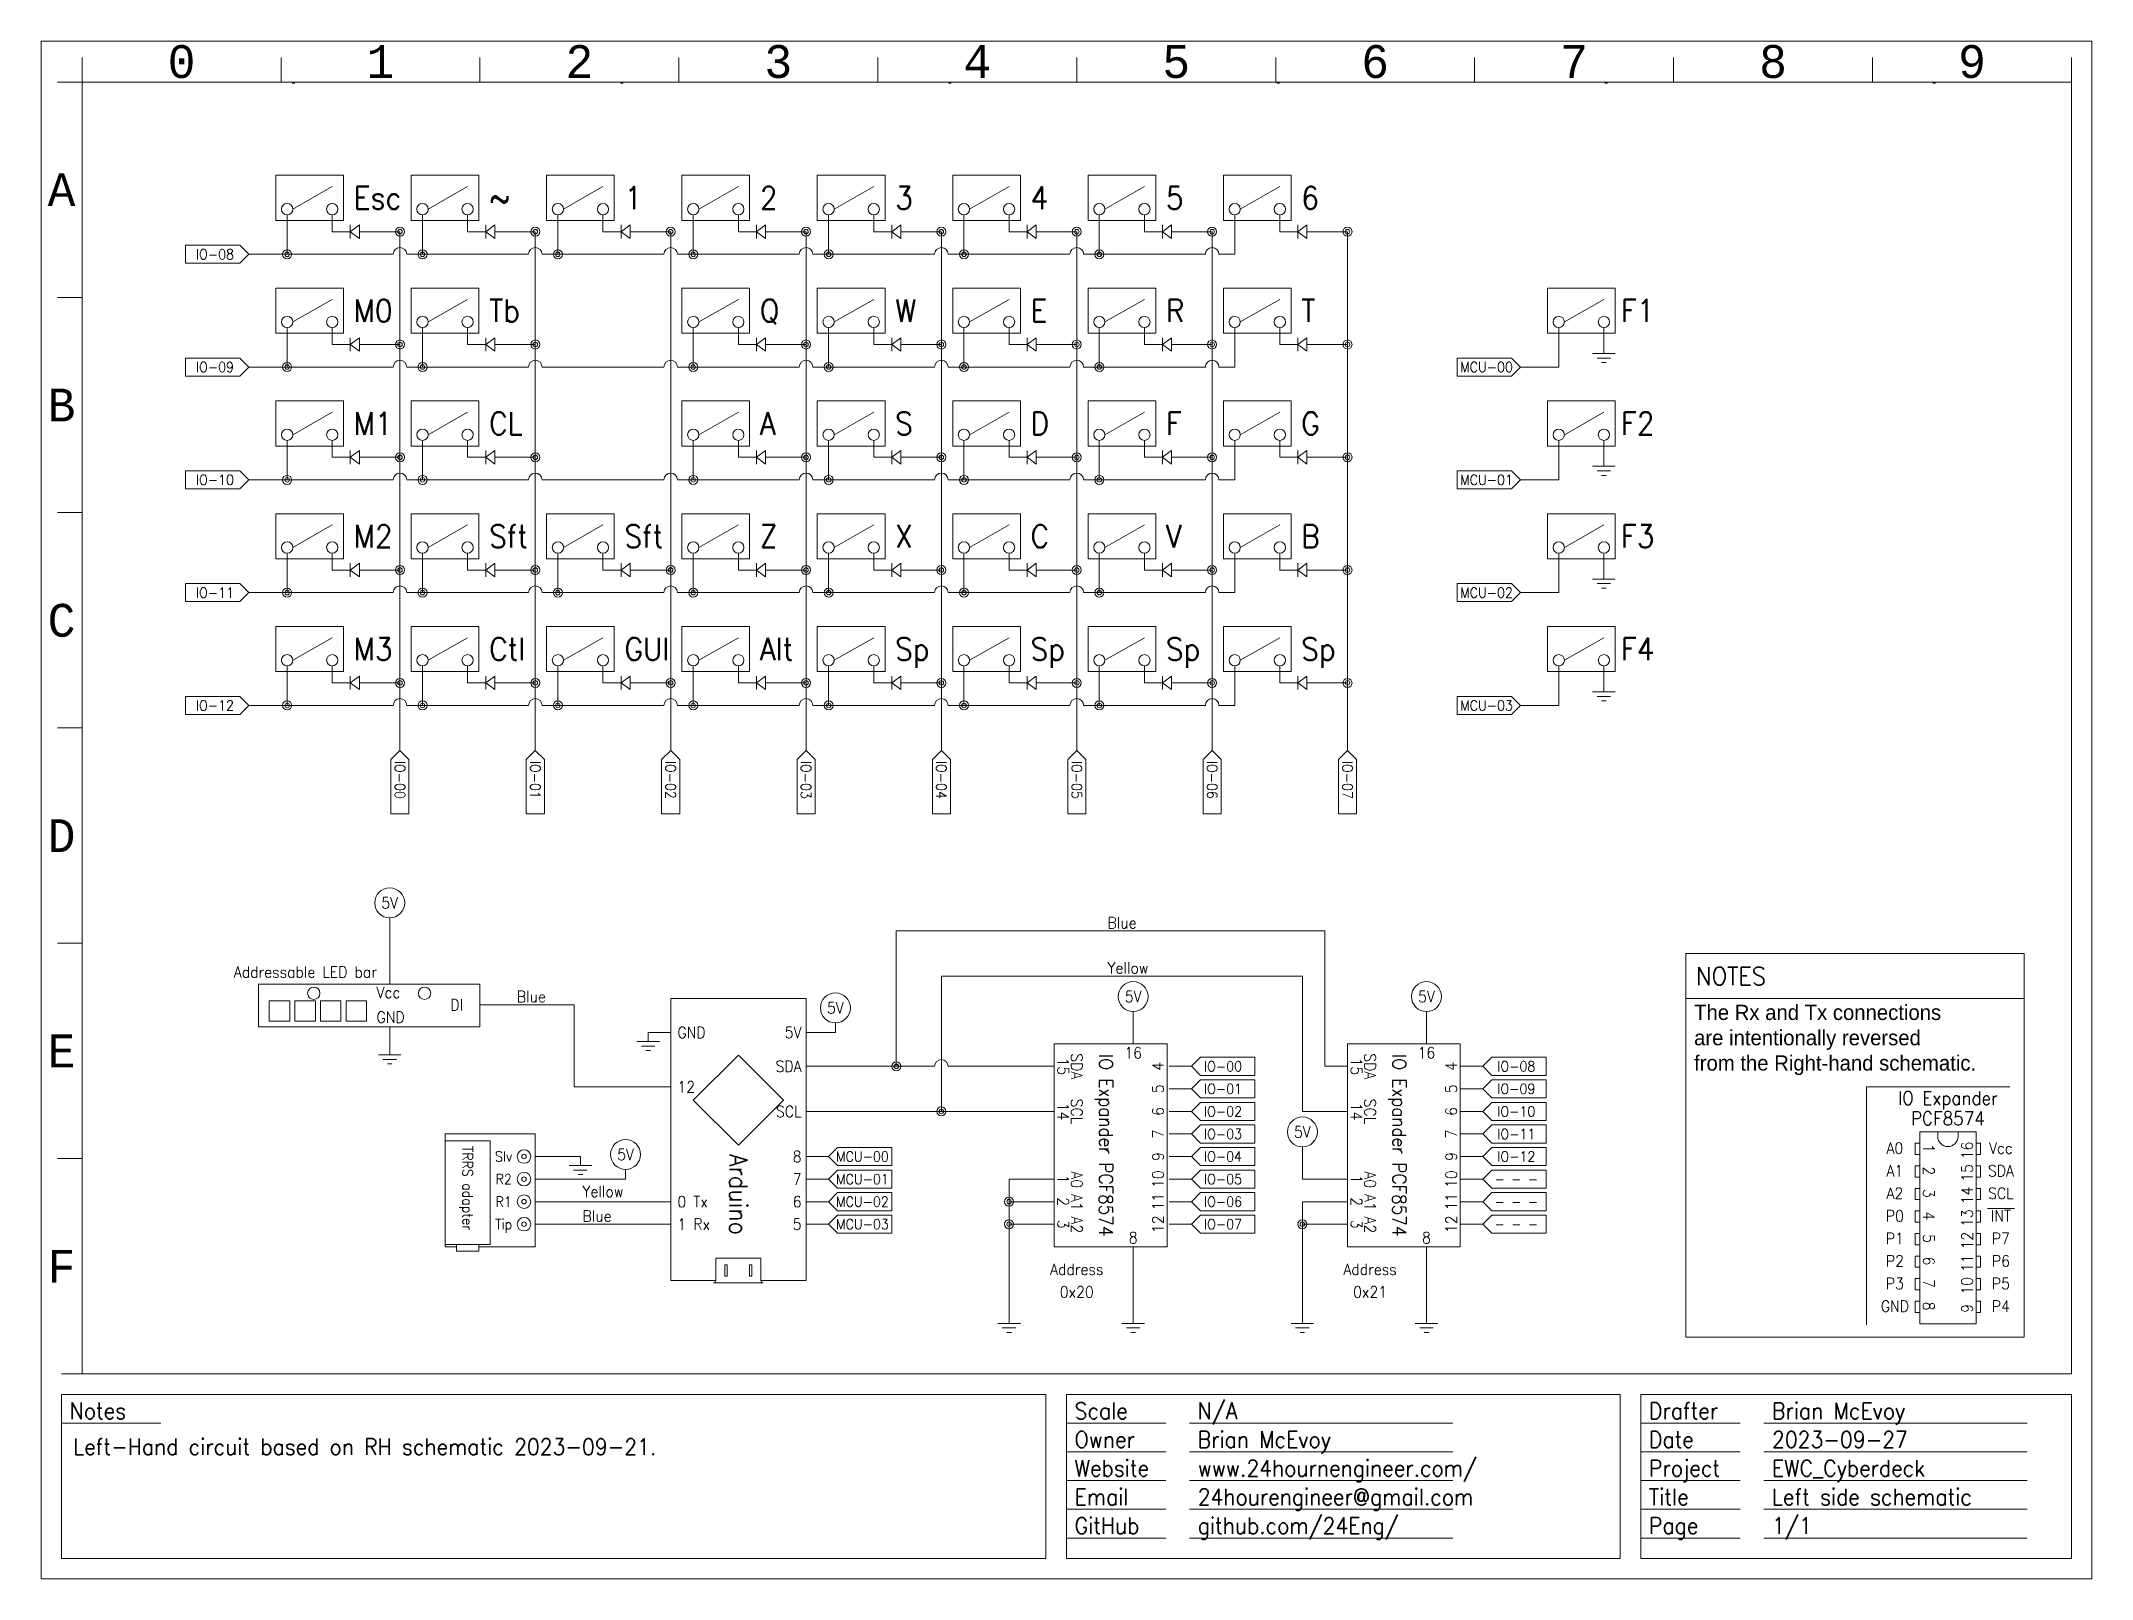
# Paper-space layout 'LetterBorder' of a CAD drawing. Header units: millimetres. Extents: x 0 to 279, y 0 to 209.
# The model-space entities are those that its viewports show. They can reach past a viewport. Long polylines and large blocks are cut down to what shows.
import ezdxf
from ezdxf.enums import TextEntityAlignment as Align

# ---------------------------------------------------------------- set-up
doc = ezdxf.new("R2010")
doc.units = ezdxf.units.MM
doc.layers.get('0').update_dxf_attribs({"lineweight": 0})
for name, color, linetype, lineweight, true_color in [('construction', 1, 'Continuous', 0, 0xff0000), ('cut', 18, 'Continuous', 0, 0x000000), ('engrave', 3, 'Continuous', 0, 0x00ff00), ('text', 4, 'Continuous', 0, 0x00ffff), ('Text2', 80, 'Continuous', 0, 0x36ea00), ('Wires', 6, 'Continuous', 0, 0xff00ff)]:
    doc.layers.add(name, color=color, linetype=linetype, lineweight=lineweight, true_color=true_color)
doc.styles.add('textstyle100', font='Standard')
doc.styles.add('textstyle101', font='Standard')
doc.styles.add('textstyle102', font='Standard')
doc.styles.add('textstyle103', font='Standard')
doc.styles.add('textstyle104', font='Standard')
doc.styles.add('textstyle105', font='Standard')
doc.styles.add('textstyle106', font='Standard')
doc.styles.add('textstyle107', font='Standard')
doc.styles.add('textstyle108', font='Standard')
doc.styles.add('textstyle109', font='Standard')
doc.styles.add('textstyle11', font='standard')
doc.styles.add('textstyle110', font='Standard')
doc.styles.add('textstyle111', font='Standard')
doc.styles.add('textstyle112', font='Standard')
doc.styles.add('textstyle113', font='Standard')
doc.styles.add('textstyle114', font='Standard')
doc.styles.add('textstyle115', font='Standard')
doc.styles.add('textstyle116', font='Standard')
doc.styles.add('textstyle117', font='Standard')
doc.styles.add('textstyle118', font='Standard')
doc.styles.add('textstyle119', font='Standard')
doc.styles.add('textstyle12', font='standard')
doc.styles.add('textstyle120', font='Standard')
doc.styles.add('textstyle121', font='Standard')
doc.styles.add('textstyle122', font='Standard')
doc.styles.add('textstyle123', font='Standard')
doc.styles.add('textstyle124', font='Standard')
doc.styles.add('textstyle125', font='Standard')
doc.styles.add('textstyle126', font='Standard')
doc.styles.add('textstyle127', font='Standard')
doc.styles.add('textstyle128', font='Standard')
doc.styles.add('textstyle129', font='Standard')
doc.styles.add('textstyle13', font='Standard')
doc.styles.add('textstyle130', font='Standard')
doc.styles.add('textstyle131', font='Standard')
doc.styles.add('textstyle132', font='Standard')
doc.styles.add('textstyle133', font='Standard')
doc.styles.add('textstyle134', font='Standard')
doc.styles.add('textstyle135', font='Standard')
doc.styles.add('textstyle136', font='Standard')
doc.styles.add('textstyle137', font='Standard')
doc.styles.add('textstyle138', font='Standard')
doc.styles.add('textstyle139', font='Standard')
doc.styles.add('textstyle14', font='Standard')
doc.styles.add('textstyle140', font='Standard')
doc.styles.add('textstyle141', font='Standard')
doc.styles.add('textstyle142', font='Standard')
doc.styles.add('textstyle143', font='Standard')
doc.styles.add('textstyle144', font='Standard')
doc.styles.add('textstyle145', font='Standard')
doc.styles.add('textstyle146', font='Standard')
doc.styles.add('textstyle147', font='Standard')
doc.styles.add('textstyle148', font='Standard')
doc.styles.add('textstyle149', font='Standard')
doc.styles.add('textstyle15', font='Standard')
doc.styles.add('textstyle150', font='Standard')
doc.styles.add('textstyle151', font='Standard')
doc.styles.add('textstyle152', font='Standard')
doc.styles.add('textstyle153', font='Standard')
doc.styles.add('textstyle154', font='Standard')
doc.styles.add('textstyle155', font='Standard')
doc.styles.add('textstyle156', font='Standard')
doc.styles.add('textstyle157', font='Standard')
doc.styles.add('textstyle158', font='Standard')
doc.styles.add('textstyle159', font='Standard')
doc.styles.add('textstyle16', font='Standard')
doc.styles.add('textstyle160', font='Standard')
doc.styles.add('textstyle161', font='Standard')
doc.styles.add('textstyle162', font='Standard')
doc.styles.add('textstyle163', font='Standard')
doc.styles.add('textstyle164', font='Standard')
doc.styles.add('textstyle165', font='Standard')
doc.styles.add('textstyle166', font='Standard')
doc.styles.add('textstyle167', font='Standard')
doc.styles.add('textstyle168', font='Standard')
doc.styles.add('textstyle169', font='Standard')
doc.styles.add('textstyle17', font='Standard')
doc.styles.add('textstyle170', font='Standard')
doc.styles.add('textstyle171', font='Standard')
doc.styles.add('textstyle172', font='Standard')
doc.styles.add('textstyle173', font='Standard')
doc.styles.add('textstyle174', font='Standard')
doc.styles.add('textstyle175', font='Standard')
doc.styles.add('textstyle176', font='Standard')
doc.styles.add('textstyle177', font='Standard')
doc.styles.add('textstyle178', font='Standard')
doc.styles.add('textstyle179', font='Standard')
doc.styles.add('textstyle18', font='Standard')
doc.styles.add('textstyle180', font='Standard')
doc.styles.add('textstyle181', font='Standard')
doc.styles.add('textstyle182', font='Standard')
doc.styles.add('textstyle183', font='Standard')
doc.styles.add('textstyle184', font='Standard')
doc.styles.add('textstyle185', font='Standard')
doc.styles.add('textstyle186', font='Standard')
doc.styles.add('textstyle187', font='Standard')
doc.styles.add('textstyle188', font='Standard')
doc.styles.add('textstyle189', font='Standard')
doc.styles.add('textstyle19', font='Standard')
doc.styles.add('textstyle190', font='Standard')
doc.styles.add('textstyle191', font='Standard')
doc.styles.add('textstyle192', font='Standard')
doc.styles.add('textstyle193', font='Standard')
doc.styles.add('textstyle194', font='Standard')
doc.styles.add('textstyle195', font='Standard')
doc.styles.add('textstyle196', font='Standard')
doc.styles.add('textstyle197', font='Standard')
doc.styles.add('textstyle198', font='Standard')
doc.styles.add('textstyle199', font='Standard')
doc.styles.add('textstyle20', font='Standard')
doc.styles.add('textstyle200', font='Standard')
doc.styles.add('textstyle201', font='Standard')
doc.styles.add('textstyle202', font='Standard')
doc.styles.add('textstyle203', font='Standard')
doc.styles.add('textstyle204', font='Standard')
doc.styles.add('textstyle205', font='Standard')
doc.styles.add('textstyle206', font='Standard')
doc.styles.add('textstyle207', font='Standard')
doc.styles.add('textstyle208', font='Standard')
doc.styles.add('textstyle209', font='Standard')
doc.styles.add('textstyle21', font='Standard')
doc.styles.add('textstyle210', font='Standard')
doc.styles.add('textstyle211', font='Standard')
doc.styles.add('textstyle212', font='NormalLatin2')
doc.styles.add('textstyle213', font='Standard')
doc.styles.add('textstyle214', font='Standard')
doc.styles.add('textstyle215', font='Standard')
doc.styles.add('textstyle216', font='Standard')
doc.styles.add('textstyle217', font='Standard')
doc.styles.add('textstyle218', font='Standard')
doc.styles.add('textstyle219', font='Standard')
doc.styles.add('textstyle22', font='Standard')
doc.styles.add('textstyle220', font='Standard')
doc.styles.add('textstyle221', font='Standard')
doc.styles.add('textstyle222', font='Standard')
doc.styles.add('textstyle223', font='Standard')
doc.styles.add('textstyle224', font='Standard')
doc.styles.add('textstyle225', font='Standard')
doc.styles.add('textstyle226', font='Standard')
doc.styles.add('textstyle227', font='Standard')
doc.styles.add('textstyle228', font='Standard')
doc.styles.add('textstyle229', font='Standard')
doc.styles.add('textstyle23', font='Standard')
doc.styles.add('textstyle230', font='Standard')
doc.styles.add('textstyle231', font='Standard')
doc.styles.add('textstyle232', font='Standard')
doc.styles.add('textstyle233', font='Standard')
doc.styles.add('textstyle234', font='Standard')
doc.styles.add('textstyle235', font='')
doc.styles.add('textstyle236', font='')
doc.styles.add('textstyle237', font='')
doc.styles.add('textstyle238', font='')
doc.styles.add('textstyle239', font='')
doc.styles.add('textstyle24', font='Standard')
doc.styles.add('textstyle240', font='')
doc.styles.add('textstyle241', font='')
doc.styles.add('textstyle242', font='')
doc.styles.add('textstyle243', font='')
doc.styles.add('textstyle244', font='')
doc.styles.add('textstyle245', font='')
doc.styles.add('textstyle246', font='')
doc.styles.add('textstyle247', font='')
doc.styles.add('textstyle248', font='')
doc.styles.add('textstyle249', font='')
doc.styles.add('textstyle25', font='Standard')
doc.styles.add('textstyle250', font='')
doc.styles.add('textstyle26', font='Standard')
doc.styles.add('textstyle27', font='Standard')
doc.styles.add('textstyle28', font='Standard')
doc.styles.add('textstyle29', font='Standard')
doc.styles.add('textstyle30', font='Standard')
doc.styles.add('textstyle31', font='Standard')
doc.styles.add('textstyle32', font='Standard')
doc.styles.add('textstyle33', font='Standard')
doc.styles.add('textstyle34', font='Standard')
doc.styles.add('textstyle35', font='Standard')
doc.styles.add('textstyle36', font='Standard')
doc.styles.add('textstyle37', font='Standard')
doc.styles.add('textstyle38', font='Standard')
doc.styles.add('textstyle39', font='Standard')
doc.styles.add('textstyle40', font='Standard')
doc.styles.add('textstyle41', font='Standard')
doc.styles.add('textstyle42', font='Standard')
doc.styles.add('textstyle43', font='Standard')
doc.styles.add('textstyle44', font='Standard')
doc.styles.add('textstyle45', font='Standard')
doc.styles.add('textstyle46', font='Standard')
doc.styles.add('textstyle47', font='Standard')
doc.styles.add('textstyle48', font='Standard')
doc.styles.add('textstyle49', font='Standard')
doc.styles.add('textstyle50', font='Standard')
doc.styles.add('textstyle51', font='Standard')
doc.styles.add('textstyle52', font='Standard')
doc.styles.add('textstyle53', font='Standard')
doc.styles.add('textstyle54', font='Standard')
doc.styles.add('textstyle55', font='Standard')
doc.styles.add('textstyle56', font='Standard')
doc.styles.add('textstyle57', font='Standard')
doc.styles.add('textstyle58', font='Standard')
doc.styles.add('textstyle59', font='Standard')
doc.styles.add('textstyle60', font='Standard')
doc.styles.add('textstyle61', font='Standard')
doc.styles.add('textstyle62', font='Standard')
doc.styles.add('textstyle63', font='Standard')
doc.styles.add('textstyle64', font='Standard')
doc.styles.add('textstyle65', font='Standard')
doc.styles.add('textstyle66', font='Standard')
doc.styles.add('textstyle67', font='Standard')
doc.styles.add('textstyle68', font='Standard')
doc.styles.add('textstyle69', font='Standard')
doc.styles.add('textstyle70', font='Standard')
doc.styles.add('textstyle71', font='Standard')
doc.styles.add('textstyle72', font='Standard')
doc.styles.add('textstyle73', font='Standard')
doc.styles.add('textstyle74', font='Standard')
doc.styles.add('textstyle75', font='Standard')
doc.styles.add('textstyle76', font='Standard')
doc.styles.add('textstyle77', font='Standard')
doc.styles.add('textstyle78', font='Standard')
doc.styles.add('textstyle79', font='Standard')
doc.styles.add('textstyle80', font='Standard')
doc.styles.add('textstyle81', font='Standard')
doc.styles.add('textstyle82', font='Standard')
doc.styles.add('textstyle83', font='Standard')
doc.styles.add('textstyle84', font='Standard')
doc.styles.add('textstyle85', font='Standard')
doc.styles.add('textstyle86', font='Standard')
doc.styles.add('textstyle87', font='Standard')
doc.styles.add('textstyle88', font='Standard')
doc.styles.add('textstyle89', font='Standard')
doc.styles.add('textstyle90', font='Standard')
doc.styles.add('textstyle91', font='Standard')
doc.styles.add('textstyle92', font='Standard')
doc.styles.add('textstyle93', font='Standard')
doc.styles.add('textstyle94', font='Standard')
doc.styles.add('textstyle95', font='Standard')
doc.styles.add('textstyle96', font='Standard')
doc.styles.add('textstyle97', font='Standard')
doc.styles.add('textstyle98', font='Standard')
doc.styles.add('textstyle99', font='Standard')
doc.styles.get('textstyle235').set_extended_font_data('Consolas')
doc.styles.get('textstyle236').set_extended_font_data('Consolas')
doc.styles.get('textstyle237').set_extended_font_data('Consolas')
doc.styles.get('textstyle238').set_extended_font_data('Consolas')
doc.styles.get('textstyle239').set_extended_font_data('Consolas')
doc.styles.get('textstyle240').set_extended_font_data('Consolas')
doc.styles.get('textstyle241').set_extended_font_data('Consolas')
doc.styles.get('textstyle242').set_extended_font_data('Consolas')
doc.styles.get('textstyle243').set_extended_font_data('Consolas')
doc.styles.get('textstyle244').set_extended_font_data('Consolas')
doc.styles.get('textstyle245').set_extended_font_data('Consolas')
doc.styles.get('textstyle246').set_extended_font_data('Consolas')
doc.styles.get('textstyle247').set_extended_font_data('Consolas')
doc.styles.get('textstyle248').set_extended_font_data('Consolas')
doc.styles.get('textstyle249').set_extended_font_data('Consolas')
doc.styles.get('textstyle250').set_extended_font_data('Consolas')

psp = doc.layouts.new('LetterBorder')

# ---------------------------------------------------------------- texts
at = {"layer": 'text'}
for s, style, p in [('0', 'textstyle250', (19.13, 206.61)), ('1', 'textstyle241', (46.21, 206.61)), ('2', 'textstyle242', (73.29, 206.61)), ('3', 'textstyle243', (100.37, 206.61)), ('4', 'textstyle244', (127.46, 206.61)), ('5', 'textstyle245', (154.54, 206.61)), ('6', 'textstyle246', (181.62, 206.61)), ('7', 'textstyle247', (208.71, 206.61)), ('8', 'textstyle248', (235.79, 206.61)), ('9', 'textstyle249', (262.87, 206.61)), ('A', 'textstyle240', (2.79, 189.16)), ('B', 'textstyle239', (2.79, 159.84)), ('C', 'textstyle238', (2.79, 130.53)), ('D', 'textstyle237', (2.79, 101.21)), ('E', 'textstyle236', (2.79, 71.9)), ('F', 'textstyle235', (2.79, 42.58))]:
    psp.add_text(s, height=4.47, dxfattribs=dict(at, style=style)).set_placement(p, align=Align.MIDDLE_CENTER)
for s, height, style, p in [('Notes', 2.234, 'textstyle223', (3.91, 22.89)), ('Scale', 2.234, 'textstyle224', (140.72, 22.89)), ('N/A', 2.234, 'textstyle230', (157.47, 22.89)), ('Drafter', 2.234, 'textstyle213', (218.9, 22.89)), ('Brian McEvoy', 2.2336, 'textstyle218', (235.65, 22.89)), ('Owner', 2.234, 'textstyle226', (140.72, 18.99)), ('Brian McEvoy', 2.2336, 'textstyle231', (157.47, 18.99)), ('Date', 2.234, 'textstyle214', (218.9, 18.99)), ('2023-09-27', 2.234, 'textstyle219', (235.65, 18.99)), ('Left-Hand circuit based on RH schematic 2023-09-21.', 2.2336, 'textstyle225', (4.4, 18)), ('Website', 2.234, 'textstyle227', (140.72, 15.08)), ('www.24hournengineer.com/', 2.2336, 'textstyle232', (157.47, 15.08)), ('Project', 2.234, 'textstyle215', (218.9, 15.08)), ('EWC_Cyberdeck', 2.2336, 'textstyle220', (235.65, 15.08)), ('Email', 2.234, 'textstyle228', (140.72, 11.17)), ('24hourengineer@gmail.com', 2.2336, 'textstyle233', (157.47, 11.17)), ('Title', 2.234, 'textstyle216', (218.9, 11.17)), ('Left side schematic', 2.2336, 'textstyle221', (235.65, 11.17)), ('GitHub', 2.234, 'textstyle229', (140.72, 7.26)), ('github.com/24Eng/', 2.2336, 'textstyle234', (157.47, 7.26)), ('1/1', 2.234, 'textstyle222', (235.65, 7.26)), ('Page', 2.234, 'textstyle217', (218.9, 7.26))]:
    psp.add_text(s, height=height, dxfattribs=dict(at, style=style)).set_placement(p, align=Align.MIDDLE_LEFT)

msp = doc.modelspace()

# ---------------------------------------------------------------- texts
at = {"layer": 'construction', "lineweight": 0}
for style, p in [('textstyle195', (42.5, 321.33)), ('textstyle196', (122.5, 321.33)), ('textstyle197', (202.5, 321.33)), ('textstyle198', (282.5, 321.33)), ('textstyle199', (362.5, 321.33)), ('textstyle200', (442.5, 321.33))]:
    msp.add_text('Model Space', height=8, dxfattribs=dict(at, style=style)).set_placement(p, align=Align.MIDDLE_CENTER)
for style, p in [('textstyle201', (42.5, -6.33)), ('textstyle205', (122.5, -6.33)), ('textstyle206', (202.5, -6.33)), ('textstyle203', (282.5, -6.33)), ('textstyle204', (362.5, -6.33)), ('textstyle202', (442.5, -6.33))]:
    msp.add_text('Model Space', height=8, rotation=360, dxfattribs=dict(at, style=style)).set_placement(p, align=Align.MIDDLE_CENTER)
at = {"layer": 'text', "lineweight": 0}
for s, height, style, p in [('Esc', 5.5, 'textstyle177', (66.25, 286.75)), ('~', 5.5, 'textstyle178', (99.25, 286.75)), ('1', 5.5, 'textstyle179', (132.25, 286.75)), ('2', 5.5, 'textstyle180', (165.25, 286.75)), ('3', 5.5, 'textstyle181', (198.25, 286.75)), ('4', 5.5, 'textstyle182', (231.25, 286.75)), ('5', 5.5, 'textstyle183', (264.25, 286.75)), ('6', 5.5, 'textstyle184', (297.25, 286.75)), ('M0', 5.5, 'textstyle170', (66.25, 259.25)), ('Tb', 5.5, 'textstyle171', (99.25, 259.25)), ('Q', 5.5, 'textstyle172', (165.25, 259.25)), ('W', 5.5, 'textstyle173', (198.25, 259.25)), ('E', 5.5, 'textstyle174', (231.25, 259.25)), ('R', 5.5, 'textstyle175', (264.25, 259.25)), ('T', 5.5, 'textstyle176', (297.25, 259.25)), ('M1', 5.5, 'textstyle163', (66.25, 231.75)), ('CL', 5.5, 'textstyle164', (99.25, 231.75)), ('A', 5.5, 'textstyle165', (165.25, 231.75)), ('S', 5.5, 'textstyle166', (198.25, 231.75)), ('D', 5.5, 'textstyle167', (231.25, 231.75)), ('F', 5.5, 'textstyle168', (264.25, 231.75)), ('G', 5.5, 'textstyle169', (297.25, 231.75)), ('M2', 5.5, 'textstyle155', (66.25, 204.25)), ('Sft', 5.5, 'textstyle156', (99.25, 204.25)), ('Sft', 5.5, 'textstyle157', (132.25, 204.25)), ('Z', 5.5, 'textstyle158', (165.25, 204.25)), ('X', 5.5, 'textstyle159', (198.25, 204.25)), ('C', 5.5, 'textstyle160', (231.25, 204.25)), ('V', 5.5, 'textstyle161', (264.25, 204.25)), ('B', 5.5, 'textstyle162', (297.25, 204.25)), ('M3', 5.5, 'textstyle147', (66.25, 176.75)), ('Ctl', 5.5, 'textstyle148', (99.25, 176.75)), ('GUI', 5.5, 'textstyle149', (132.25, 176.75)), ('Alt', 5.5, 'textstyle150', (165.25, 176.75)), ('Sp', 5.5, 'textstyle151', (198.25, 176.75)), ('Sp', 5.5, 'textstyle152', (231.25, 176.75)), ('Sp', 5.5, 'textstyle153', (264.25, 176.75)), ('Sp', 5.5, 'textstyle154', (297.25, 176.75)), ('Addressable LED bar', 2.75, 'textstyle23', (37, 98)), ('Vcc', 2.75, 'textstyle21', (71.79, 93)), ('DI', 2.75, 'textstyle22', (89.79, 90)), ('GND', 2.75, 'textstyle20', (71.79, 87)), ('GND', 2.75, 'textstyle19', (145.15, 83.25)), ('12', 2.75, 'textstyle25', (145.15, 70)), ('0 Tx', 2.75, 'textstyle26', (145.15, 42)), ('1 Rx', 2.75, 'textstyle24', (145.15, 36.5))]:
    msp.add_text(s, height=height, dxfattribs=dict(at, style=style)).set_placement(p, align=Align.MIDDLE_LEFT)
for s, height, style, p in [('IO-08', 2.475, 'textstyle130', (32.4, 273)), ('F1', 5.5, 'textstyle188', (379.25, 259.25)), ('IO-09', 2.475, 'textstyle131', (32.4, 245.5)), ('MCU-00', 2.475, 'textstyle138', (342.4, 245.5)), ('F2', 5.5, 'textstyle187', (379.25, 231.75)), ('IO-10', 2.475, 'textstyle132', (32.4, 218)), ('MCU-01', 2.475, 'textstyle137', (342.4, 218)), ('F3', 5.5, 'textstyle186', (379.25, 204.25)), ('IO-11', 2.475, 'textstyle133', (32.4, 190.5)), ('MCU-02', 2.475, 'textstyle136', (342.4, 190.5)), ('F4', 5.5, 'textstyle185', (379.25, 176.75)), ('IO-12', 2.475, 'textstyle134', (32.4, 163)), ('MCU-03', 2.475, 'textstyle135', (342.4, 163)), ('16', 2.75, 'textstyle96', (256.25, 78.3)), ('IO-00', 2.475, 'textstyle106', (278.15, 75)), ('16', 2.75, 'textstyle98', (327.75, 78.3)), ('IO-08', 2.475, 'textstyle109', (349.65, 75)), ('IO-01', 2.475, 'textstyle107', (278.15, 69.5)), ('IO-09', 2.475, 'textstyle111', (349.65, 69.5)), ('IO-02', 2.475, 'textstyle108', (278.15, 64)), ('IO-10', 2.475, 'textstyle113', (349.65, 64)), ('IO-03', 2.475, 'textstyle110', (278.15, 58.5)), ('IO-11', 2.475, 'textstyle115', (349.65, 58.5)), ('A0', 2.75, 'textstyle38', (441.95, 55.03)), ('Vcc', 2.75, 'textstyle63', (467.8, 55.03)), ('Slv', 2.475, 'textstyle143', (102.8, 53)), ('MCU-00', 2.475, 'textstyle139', (190.25, 53)), ('IO-04', 2.475, 'textstyle112', (278.15, 53)), ('IO-12', 2.475, 'textstyle117', (349.65, 53)), ('A1', 2.75, 'textstyle39', (441.95, 49.53)), ('SDA', 2.75, 'textstyle69', (467.8, 49.53)), ('R2', 2.475, 'textstyle144', (102.8, 47.5)), ('MCU-01', 2.475, 'textstyle140', (190.25, 47.5)), ('IO-05', 2.475, 'textstyle114', (278.15, 47.5)), ('- - -', 2.475, 'textstyle121', (349.65, 47.5)), ('A2', 2.75, 'textstyle40', (441.95, 44.03)), ('SCL', 2.75, 'textstyle62', (467.8, 44.03)), ('R1', 2.475, 'textstyle145', (102.8, 42)), ('MCU-02', 2.475, 'textstyle141', (190.25, 42)), ('IO-06', 2.475, 'textstyle116', (278.15, 42)), ('- - -', 2.475, 'textstyle120', (349.65, 42)), ('Tip', 2.475, 'textstyle146', (102.8, 36.5)), ('MCU-03', 2.475, 'textstyle142', (190.25, 36.5)), ('IO-07', 2.475, 'textstyle118', (278.15, 36.5)), ('- - -', 2.475, 'textstyle119', (349.65, 36.5)), ('P0', 2.75, 'textstyle41', (441.95, 38.53)), ('INT', 2.75, 'textstyle66', (467.8, 38.53)), ('8', 2.75, 'textstyle97', (256.25, 33.2)), ('8', 2.75, 'textstyle99', (327.75, 33.2)), ('P1', 2.75, 'textstyle42', (441.95, 33.03)), ('P7', 2.75, 'textstyle67', (467.8, 33.03)), ('P2', 2.75, 'textstyle43', (441.95, 27.53)), ('P6', 2.75, 'textstyle64', (467.8, 27.53)), ('P3', 2.75, 'textstyle44', (441.95, 22.03)), ('P5', 2.75, 'textstyle65', (467.8, 22.03)), ('GND', 2.75, 'textstyle45', (441.95, 16.53)), ('P4', 2.75, 'textstyle68', (467.8, 16.53))]:
    msp.add_text(s, height=height, dxfattribs=dict(at, style=style)).set_placement(p, align=Align.MIDDLE_CENTER)
for s, height, rotation, style, p in [('IO-00', 2.475, 270, 'textstyle122', (77.5, 144.85)), ('IO-01', 2.475, 270, 'textstyle123', (110.5, 144.85)), ('IO-02', 2.475, 270, 'textstyle124', (143.5, 144.85)), ('IO-03', 2.475, 270, 'textstyle125', (176.5, 144.85)), ('IO-04', 2.475, 270, 'textstyle126', (209.5, 144.85)), ('IO-05', 2.475, 270, 'textstyle127', (242.5, 144.85)), ('IO-06', 2.475, 270, 'textstyle128', (275.5, 144.85)), ('IO-07', 2.475, 270, 'textstyle129', (308.5, 144.85)), ('15', 2.75, 270, 'textstyle35', (239.2, 75)), ('4', 2.75, 90, 'textstyle77', (262.3, 75)), ('15', 2.75, 270, 'textstyle37', (310.7, 75)), ('4', 2.75, 90, 'textstyle90', (333.8, 75)), ('5', 2.75, 90, 'textstyle76', (262.3, 69.5)), ('5', 2.75, 90, 'textstyle89', (333.8, 69.5)), ('14', 2.75, 270, 'textstyle71', (239.2, 64)), ('14', 2.75, 270, 'textstyle87', (310.7, 64)), ('6', 2.75, 90, 'textstyle75', (262.3, 64)), ('6', 2.75, 90, 'textstyle88', (333.8, 64)), ('TRRS adapter', 2.475, 270, 'textstyle194', (94, 45.3)), ('7', 2.75, 90, 'textstyle80', (262.3, 58.5)), ('7', 2.75, 90, 'textstyle93', (333.8, 58.5)), ('1', 2.75, 270, 'textstyle46', (450.2, 55.03)), ('16', 2.75, 90, 'textstyle56', (459.55, 54.49)), ('Arduino', 4.4, 270, 'textstyle14', (160, 43.75)), ('9', 2.75, 90, 'textstyle79', (262.3, 53)), ('9', 2.75, 90, 'textstyle92', (333.8, 53)), ('2', 2.75, 270, 'textstyle47', (450.2, 49.53)), ('15', 2.75, 90, 'textstyle59', (459.55, 48.99)), ('1', 2.75, 270, 'textstyle72', (239.2, 47.5)), ('10', 2.75, 90, 'textstyle78', (262.3, 47.5)), ('1', 2.75, 270, 'textstyle100', (310.7, 47.5)), ('10', 2.75, 90, 'textstyle91', (333.8, 47.5)), ('14', 2.75, 90, 'textstyle60', (459.55, 43.49)), ('2', 2.75, 270, 'textstyle73', (239.2, 42)), ('11', 2.75, 90, 'textstyle82', (262.3, 42)), ('2', 2.75, 270, 'textstyle101', (310.7, 42)), ('11', 2.75, 90, 'textstyle95', (333.8, 42)), ('3', 2.75, 270, 'textstyle48', (450.2, 44.03)), ('3', 2.75, 270, 'textstyle74', (239.2, 36.5)), ('12', 2.75, 90, 'textstyle81', (262.3, 36.5)), ('3', 2.75, 270, 'textstyle102', (310.7, 36.5)), ('12', 2.75, 90, 'textstyle94', (333.8, 36.5)), ('4', 2.75, 270, 'textstyle49', (450.2, 38.53)), ('13', 2.75, 90, 'textstyle57', (459.55, 37.99)), ('5', 2.75, 270, 'textstyle50', (450.2, 33.03)), ('12', 2.75, 90, 'textstyle58', (459.55, 32.49)), ('6', 2.75, 270, 'textstyle51', (450.2, 27.53)), ('11', 2.75, 90, 'textstyle54', (459.55, 26.99)), ('7', 2.75, 270, 'textstyle52', (450.2, 22.03)), ('10', 2.75, 90, 'textstyle55', (459.55, 21.49)), ('8', 2.75, 270, 'textstyle53', (450.2, 16.53)), ('9', 2.75, 90, 'textstyle61', (459.55, 15.99))]:
    msp.add_text(s, height=height, rotation=rotation, dxfattribs=dict(at, style=style)).set_placement(p, align=Align.MIDDLE_CENTER)
at = {"layer": 'text'}
for s, style, p in [('Blue', 'textstyle210', (250, 110)), ('Yellow', 'textstyle211', (250, 99)), ('Blue', 'textstyle207', (106, 92)), ('Yellow', 'textstyle209', (122, 44.5)), ('Blue', 'textstyle208', (122, 38.5))]:
    msp.add_text(s, height=2.75, dxfattribs=dict(at, style=style)).set_placement(p, align=Align.MIDDLE_LEFT)
at = {"layer": 'text', "lineweight": 0}
for s, style, p in [('5V', 'textstyle28', (175.4, 83.25)), ('SDA', 'textstyle27', (175.4, 75)), ('SCL', 'textstyle33', (175.4, 64)), ('8', 'textstyle29', (175.4, 53)), ('7', 'textstyle30', (175.4, 47.5)), ('6', 'textstyle31', (175.4, 42)), ('5', 'textstyle32', (175.4, 36.5))]:
    msp.add_text(s, height=2.75, dxfattribs=dict(at, style=style)).set_placement(p, align=Align.MIDDLE_RIGHT)
at = {"layer": 'Text2', "lineweight": 0}
for s, height, style, p in [('NOTES', 4.4, 'textstyle189', (402, 97)), ('IO Expander', 3.3, 'textstyle18', (454.87, 67.25)), ('PCF8574', 3.3, 'textstyle17', (454.87, 62.3)), ('Address', 2.75, 'textstyle190', (242.5, 25.5)), ('Address', 2.75, 'textstyle192', (314, 25.5)), ('0x20', 2.75, 'textstyle191', (242.5, 20)), ('0x21', 2.75, 'textstyle193', (314, 20))]:
    msp.add_text(s, height=height, dxfattribs=dict(at, style=style)).set_placement(p, align=Align.MIDDLE_CENTER)
for s, height, style, p in [('SDA', 2.75, 'textstyle34', (242.5, 75)), ('IO Expander PCF8574', 3.3, 'textstyle15', (249.65, 55.75)), ('SDA', 2.75, 'textstyle36', (314, 75)), ('IO Expander PCF8574', 3.3, 'textstyle16', (321.15, 55.75)), ('SCL', 2.75, 'textstyle70', (242.5, 64)), ('SCL', 2.75, 'textstyle86', (314, 64)), ('A0', 2.75, 'textstyle83', (242.5, 47.35)), ('A0', 2.75, 'textstyle103', (314, 47.35)), ('A1', 2.75, 'textstyle84', (242.5, 41.85)), ('A1', 2.75, 'textstyle104', (314, 41.85)), ('A2', 2.75, 'textstyle85', (242.5, 36.35)), ('A2', 2.75, 'textstyle105', (314, 36.35))]:
    msp.add_text(s, height=height, rotation=270, dxfattribs=dict(at, style=style)).set_placement(p, align=Align.MIDDLE_CENTER)
at = {"layer": 'Text2', "insert": (393, 90), "char_height": 3.7, "attachment_point": 1, "style": 'textstyle212'}
msp.add_mtext('The Rx and Tx connections\\Pare intentionally reversed\\Pfrom the Right-hand schematic.', dxfattribs=at)

# ---------------------------------------------------------------- blocks, each defined once
blk = doc.blocks.new('lineRef')
for p, q in [((0, 0), (0, -10)), ((0, -10), (-4, -14)), ((-4, -14), (-4, -38)), ((0, -10), (4, -14)), ((4, -14), (4, -38)), ((-4, -38), (4, -38))]:
    blk.add_line(p, q)
blk = doc.blocks.new('GND')
for p, q in [((0, 0), (0, -4)), ((-5, -4), (5, -4)), ((3, -6), (-3, -6)), ((-1, -8), (1, -8))]:
    blk.add_line(p, q)
for tag, style, p in [('DESC1', 'textstyle12', (0.25, -16.62)), ('PN', 'textstyle11', (0.15, -12.64))]:
    blk.add_attdef(tag, text='', height=2.54, dxfattribs=dict(style=style)).set_placement(p, align=Align.CENTER)
blk = doc.blocks.new('keyswitch')
at = {"layer": 'cut'}
blk.add_line((-7.5, 0), (10, 10), dxfattribs=at)
for centre in [(-10, 0), (10, 0)]:
    blk.add_circle(centre, 2.5, dxfattribs=at)
at = {"layer": 'engrave'}
for p, q in [((15, 15), (-15, 15)), ((-15, 15), (-15, -5)), ((15, -5), (15, 15)), ((-15, -5), (15, -5))]:
    blk.add_line(p, q, dxfattribs=at)
blk = doc.blocks.new('Vcc')
at = {"layer": 'cut'}
blk.add_line((0, 2.35), (0, 0), dxfattribs=at)
at = {"layer": 'cut', "lineweight": 0}
blk.add_circle((0, 6), 3.65, dxfattribs=at)
at = {"layer": 'Wires', "style": 'textstyle13'}
blk.add_text('5V', height=2.75, dxfattribs=at).set_placement((0, 6), align=Align.MIDDLE_CENTER)
blk = doc.blocks.new('junction')
at = {"layer": 'Wires'}
for radius in [2, 1]:
    blk.add_circle((0, 0), radius, dxfattribs=at)
blk = doc.blocks.new('diode')
at = {"layer": 'cut'}
for p, q in [((-10, 0), (-2, 0)), ((2, 3), (-2, 0)), ((-2, -3), (-2, 3)), ((-2, 0), (2, -3)), ((2, -3), (2, 3)), ((2, 0), (10, 0))]:
    blk.add_line(p, q, dxfattribs=at)
blk = doc.blocks.new('PrintBorder')
at = {"layer": 'cut'}
for p, q in [((-242.5, 157.5), (242.5, 157.5)), ((-242.5, -157.5), (-242.5, 157.5)), ((242.5, 157.5), (242.5, -157.5)), ((242.5, -157.5), (-242.5, -157.5))]:
    blk.add_line(p, q, dxfattribs=at)
blk = doc.blocks.new('KeyswitchAndWires')
at = {"layer": 'Wires', "lineweight": 0}
for p, q in [((0, 9.625), (0, 0)), ((11, 9.625), (11, 5.5)), ((27.5, 5.5), (22, 5.5))]:
    blk.add_line(p, q, dxfattribs=at)
at = {"layer": 'Text2', "lineweight": 0, "xscale": 0.55, "yscale": 0.55, "zscale": 0.55}
for name, p in [('keyswitch', (5.5, 11)), ('diode', (16.5, 5.5)), ('junction', (27.5, 5.5)), ('junction', (0, 0))]:
    blk.add_blockref(name, p, dxfattribs=at)

# ---------------------------------------------------------------- linework, layer by layer
at = {"layer": 'construction'}
for p, q in [((97, 95), (43, 95)), ((43, 95), (43, 84.6)), ((97, 84.6), (97, 95)), ((45.62, 86), (45.62, 91)), ((45.62, 91), (50.62, 91)), ((50.62, 91), (50.62, 86)), ((51.88, 86), (51.88, 91)), ((51.88, 91), (56.88, 91)), ((56.88, 91), (56.88, 86)), ((58.12, 86), (58.12, 91)), ((58.12, 91), (63.12, 91)), ((63.12, 91), (63.12, 86)), ((64.38, 86), (64.38, 91)), ((64.38, 91), (69.37, 91)), ((69.37, 91), (69.37, 86)), ((50.62, 86), (45.62, 86)), ((56.88, 86), (51.88, 86)), ((63.12, 86), (58.12, 86)), ((69.37, 86), (64.38, 86)), ((43, 84.6), (97, 84.6))]:
    msp.add_line(p, q, dxfattribs=at)
at = {"layer": 'construction', "lineweight": 0}
for p, q in [((448, 56.25), (446.9, 56.25)), ((446.9, 56.25), (446.9, 53.5)), ((448, 59), (448, 12.25)), ((461.75, 59), (448, 59)), ((452.4, 57.9), (452.4, 59)), ((457.35, 57.9), (457.35, 59)), ((461.75, 12.25), (461.75, 59)), ((461.75, 56.25), (462.85, 56.25)), ((462.85, 56.25), (462.85, 53.5)), ((446.9, 53.5), (448, 53.5)), ((448, 50.75), (446.9, 50.75)), ((446.9, 50.75), (446.9, 48)), ((462.85, 53.5), (461.75, 53.5)), ((461.75, 50.75), (462.85, 50.75)), ((462.85, 50.75), (462.85, 48)), ((446.9, 48), (448, 48)), ((448, 45.25), (446.9, 45.25)), ((446.9, 45.25), (446.9, 42.5)), ((462.85, 48), (461.75, 48)), ((461.75, 45.25), (462.85, 45.25)), ((462.85, 45.25), (462.85, 42.5)), ((446.9, 42.5), (448, 42.5)), ((462.85, 42.5), (461.75, 42.5)), ((448, 39.75), (446.9, 39.75)), ((446.9, 39.75), (446.9, 37)), ((446.9, 37), (448, 37)), ((461.75, 39.75), (462.85, 39.75)), ((462.85, 37), (461.75, 37)), ((462.85, 39.75), (462.85, 37)), ((448, 34.25), (446.9, 34.25)), ((446.9, 34.25), (446.9, 31.5)), ((446.9, 31.5), (448, 31.5)), ((461.75, 34.25), (462.85, 34.25)), ((462.85, 31.5), (461.75, 31.5)), ((462.85, 34.25), (462.85, 31.5)), ((448, 28.75), (446.9, 28.75)), ((446.9, 28.75), (446.9, 26)), ((446.9, 26), (448, 26)), ((461.75, 28.75), (462.85, 28.75)), ((462.85, 26), (461.75, 26)), ((462.85, 28.75), (462.85, 26)), ((448, 23.25), (446.9, 23.25)), ((446.9, 23.25), (446.9, 20.5)), ((446.9, 20.5), (448, 20.5)), ((461.75, 23.25), (462.85, 23.25)), ((462.85, 20.5), (461.75, 20.5)), ((462.85, 23.25), (462.85, 20.5)), ((448, 17.75), (446.9, 17.75)), ((446.9, 17.75), (446.9, 15)), ((461.75, 17.75), (462.85, 17.75)), ((462.85, 17.75), (462.85, 15)), ((446.9, 15), (448, 15)), ((448, 12.25), (461.75, 12.25)), ((462.85, 15), (461.75, 15))]:
    msp.add_line(p, q, dxfattribs=at)
msp.add_arc((454.87, 57.9), 2.48, 180, 0, dxfattribs=at)
at = {"layer": 'cut', "lineweight": 0}
for p, q in [((143.5, 91.5), (143.5, 22.75)), ((176.5, 91.5), (143.5, 91.5)), ((176.5, 22.75), (176.5, 91.5)), ((237, 80.5), (237, 31)), ((264.5, 80.5), (237, 80.5)), ((264.5, 31), (264.5, 80.5)), ((308.5, 80.5), (308.5, 31)), ((336, 80.5), (308.5, 80.5)), ((336, 31), (336, 80.5)), ((160, 77.75), (149, 66.75)), ((171, 66.75), (160, 77.75)), ((149, 66.75), (160, 55.75)), ((160, 55.75), (171, 66.75)), ((110.5, 58.5), (88.5, 58.5)), ((88.5, 58.5), (88.5, 31)), ((99.5, 56.85), (88.5, 56.85)), ((99.5, 31.55), (99.5, 56.85)), ((110.5, 58.5), (110.5, 31)), ((99.5, 31.55), (88.5, 31.55)), ((88.5, 31), (91.25, 31)), ((91.25, 29.9), (91.25, 31.55)), ((96.75, 31.55), (96.75, 29.9)), ((96.75, 31), (110.5, 31)), ((237, 31), (264.5, 31)), ((308.5, 31), (336, 31)), ((96.75, 29.9), (91.25, 29.9)), ((165.5, 28.25), (154.5, 28.25)), ((154.5, 28.25), (154.5, 22.75)), ((156.7, 23.85), (156.7, 26.6)), ((156.7, 26.6), (157.25, 26.6)), ((157.25, 26.6), (157.25, 23.85)), ((163.3, 26.6), (162.75, 26.6)), ((162.75, 26.6), (162.75, 23.85)), ((163.3, 23.85), (163.3, 26.6)), ((165.5, 22.75), (165.5, 28.25)), ((143.5, 22.75), (154.5, 22.75)), ((166.05, 22.2), (153.95, 22.2)), ((157.25, 23.85), (156.7, 23.85)), ((162.75, 23.85), (163.3, 23.85)), ((165.5, 22.75), (176.5, 22.75))]:
    msp.add_line(p, q, dxfattribs=at)
at = {"layer": 'cut'}
for centre in [(56.5, 92.8), (83.5, 92.8)]:
    msp.add_circle(centre, 1.5, dxfattribs=at)
at = {"layer": 'cut', "lineweight": 0}
for centre, radius in [((107.75, 53), 1.65), ((107.75, 53), 0.55), ((107.75, 47.5), 1.65), ((107.75, 47.5), 0.55), ((107.75, 42), 1.65), ((107.75, 42), 0.55), ((107.75, 36.5), 1.65), ((107.75, 36.5), 0.55)]:
    msp.add_circle(centre, radius, dxfattribs=at)
for centre, start, end in [((153.95, 22.75), 270, 0), ((166.05, 22.75), 180, 270)]:
    msp.add_arc(centre, 0.55, start, end, dxfattribs=at)
at = {"layer": 'engrave'}
for p, q in [((470, 70), (435, 70)), ((435, 70), (435, 12))]:
    msp.add_line(p, q, dxfattribs=at)
at = {"layer": 'text', "lineweight": 0}
msp.add_line((464.5, 40.3), (471.1, 40.3), dxfattribs=at)
at = {"layer": 'Text2', "lineweight": 0}
for p, q in [((391, 102.5), (473.5, 102.5)), ((391, 9), (391, 102.5)), ((473.5, 102.5), (473.5, 9)), ((391, 91.5), (473.5, 91.5)), ((473.5, 9), (391, 9))]:
    msp.add_line(p, q, dxfattribs=at)
at = {"layer": 'Wires', "lineweight": 0}
for p, q in [((281, 282.62), (281, 273)), ((292, 282.62), (292, 278.5)), ((77.5, 278.5), (77.5, 157.5)), ((110.5, 278.5), (110.5, 157.5)), ((143.5, 278.5), (143.5, 157.5)), ((176.5, 278.5), (176.5, 157.5)), ((209.5, 278.5), (209.5, 157.5)), ((242.5, 278.5), (242.5, 157.5)), ((275.5, 278.5), (275.5, 157.5)), ((308.5, 278.5), (303, 278.5)), ((308.5, 278.5), (308.5, 157.5)), ((281, 255.12), (281, 245.5)), ((292, 255.12), (292, 251)), ((360, 255.12), (360, 245.5)), ((371, 255.12), (371, 251)), ((308.5, 251), (303, 251)), ((281, 227.62), (281, 218)), ((292, 227.62), (292, 223.5)), ((360, 227.62), (360, 218)), ((371, 227.62), (371, 223.5)), ((308.5, 223.5), (303, 223.5)), ((281, 200.12), (281, 190.5)), ((292, 200.12), (292, 196)), ((360, 200.12), (360, 190.5)), ((371, 200.12), (371, 196)), ((308.5, 196), (303, 196)), ((281, 172.62), (281, 163)), ((292, 172.62), (292, 168.5)), ((360, 172.62), (360, 163)), ((371, 172.62), (371, 168.5)), ((308.5, 168.5), (303, 168.5)), ((75, 95), (75, 108.85)), ((198.5, 75), (198.5, 108)), ((303, 108), (198.5, 108)), ((303, 75), (303, 108)), ((209.5, 64), (209.5, 97)), ((297.5, 97), (209.5, 97)), ((297.5, 64), (297.5, 97)), ((256.25, 80.5), (256.25, 86)), ((327.75, 80.5), (327.75, 86)), ((138, 83.25), (143.5, 83.25)), ((176.5, 83.25), (183.65, 83.25)), ((207.85, 75), (176.5, 75)), ((237, 75), (211.15, 75)), ((308.5, 75), (303, 75)), ((237, 64), (176.5, 64)), ((308.5, 64), (297.5, 64)), ((110.5, 53), (121.5, 53)), ((297.5, 47.5), (297.5, 53)), ((132.5, 47.5), (110.5, 47.5)), ((226, 47.5), (226, 14.5)), ((226, 47.5), (237, 47.5)), ((297.5, 47.5), (308.5, 47.5)), ((110.5, 42), (143.5, 42)), ((226, 42), (237, 42)), ((297.5, 42), (297.5, 14.5)), ((297.5, 42), (308.5, 42)), ((110.5, 36.5), (143.5, 36.5)), ((226, 36.5), (237, 36.5)), ((297.5, 36.5), (308.5, 36.5)), ((256.25, 31), (256.25, 14.5)), ((327.75, 31), (327.75, 14.5))]:
    msp.add_line(p, q, dxfattribs=at)
at = {"layer": 'Wires'}
for p, q in [((75.85, 273), (46.15, 273)), ((108.85, 273), (79.15, 273)), ((141.85, 273), (112.15, 273)), ((174.85, 273), (145.15, 273)), ((207.85, 273), (178.15, 273)), ((240.85, 273), (211.15, 273)), ((273.85, 273), (244.15, 273)), ((281, 273), (277.15, 273)), ((75.85, 245.5), (46.15, 245.5)), ((108.85, 245.5), (79.15, 245.5)), ((141.85, 245.5), (112.15, 245.5)), ((174.85, 245.5), (145.15, 245.5)), ((207.85, 245.5), (178.15, 245.5)), ((240.85, 245.5), (211.15, 245.5)), ((273.85, 245.5), (244.15, 245.5)), ((281, 245.5), (277.15, 245.5)), ((356.15, 245.5), (360, 245.5)), ((75.85, 218), (46.15, 218)), ((108.85, 218), (79.15, 218)), ((141.85, 218), (112.15, 218)), ((174.85, 218), (145.15, 218)), ((207.85, 218), (178.15, 218)), ((240.85, 218), (211.15, 218)), ((273.85, 218), (244.15, 218)), ((281, 218), (277.15, 218)), ((356.15, 218), (360, 218)), ((75.85, 190.5), (46.15, 190.5)), ((108.85, 190.5), (79.15, 190.5)), ((141.85, 190.5), (112.15, 190.5)), ((174.85, 190.5), (145.15, 190.5)), ((207.85, 190.5), (178.15, 190.5)), ((240.85, 190.5), (211.15, 190.5)), ((273.85, 190.5), (244.15, 190.5)), ((281, 190.5), (277.15, 190.5)), ((356.15, 190.5), (360, 190.5)), ((75.85, 163), (46.15, 163)), ((108.85, 163), (79.15, 163)), ((141.85, 163), (112.15, 163)), ((174.85, 163), (145.15, 163)), ((207.85, 163), (178.15, 163)), ((240.85, 163), (211.15, 163)), ((273.85, 163), (244.15, 163)), ((281, 163), (277.15, 163)), ((356.15, 163), (360, 163)), ((120, 90), (97, 90)), ((120, 90), (120, 70)), ((75, 80), (75, 84.6)), ((120, 70), (143.5, 70))]:
    msp.add_line(p, q, dxfattribs=at)
at = {"layer": 'Wires', "lineweight": 0}
for centre in [(77.5, 273), (110.5, 273), (143.5, 273), (176.5, 273), (209.5, 273), (242.5, 273), (275.5, 273), (77.5, 245.5), (110.5, 245.5), (143.5, 245.5), (176.5, 245.5), (209.5, 245.5), (242.5, 245.5), (275.5, 245.5), (77.5, 218), (110.5, 218), (143.5, 218), (176.5, 218), (209.5, 218), (242.5, 218), (275.5, 218), (77.5, 190.5), (110.5, 190.5), (143.5, 190.5), (176.5, 190.5), (209.5, 190.5), (242.5, 190.5), (275.5, 190.5), (77.5, 163), (110.5, 163), (143.5, 163), (176.5, 163), (209.5, 163), (242.5, 163), (275.5, 163), (209.5, 75)]:
    msp.add_arc(centre, 1.65, 0, 180, dxfattribs=at)

# ---------------------------------------------------------------- block references
for p in [(50, 273), (83, 273), (116, 273), (149, 273), (182, 273), (215, 273), (248, 273), (50, 245.5), (83, 245.5), (149, 245.5), (182, 245.5), (215, 245.5), (248, 245.5), (50, 218), (83, 218), (149, 218), (182, 218), (215, 218), (248, 218), (50, 190.5), (83, 190.5), (116, 190.5), (149, 190.5), (182, 190.5), (215, 190.5), (248, 190.5), (50, 163), (83, 163), (116, 163), (149, 163), (182, 163), (215, 163), (248, 163)]:
    msp.add_blockref('KeyswitchAndWires', p)
at = {"layer": 'cut', "lineweight": 0}
msp.add_blockref('PrintBorder', (242.5, 157.5), dxfattribs=at)
at = {"layer": 'cut', "lineweight": 0, "xscale": 0.55, "zscale": 0.55}
for p, yscale, rotation in [((371, 251), -0.55, 180), ((371, 223.5), -0.55, 180), ((371, 196), -0.55, 180), ((371, 168.5), -0.55, 180), ((75, 80), -0.55, 180), ((121.5, 53), -0.55, 180), ((226, 14.5), 0.55, 359.9999999999996), ((256.25, 14.5), 0.55, 359.9999999999996), ((297.5, 14.5), 0.55, 359.9999999999996), ((327.75, 14.5), 0.55, 359.9999999999996)]:
    msp.add_blockref('GND', p, dxfattribs=dict(at, yscale=yscale, rotation=rotation))
at = {"layer": 'cut', "lineweight": 0, "xscale": 0.55, "yscale": 0.55, "zscale": 0.55}
msp.add_blockref('GND', (138, 83.25), dxfattribs=at)
at = {"layer": 'Text2', "lineweight": 0, "xscale": 0.55, "yscale": 0.55, "zscale": 0.55}
for name, p in [('keyswitch', (286.5, 284)), ('diode', (297.5, 278.5)), ('junction', (308.5, 278.5)), ('keyswitch', (286.5, 256.5)), ('keyswitch', (365.5, 256.5)), ('diode', (297.5, 251)), ('junction', (308.5, 251)), ('keyswitch', (286.5, 229)), ('keyswitch', (365.5, 229)), ('diode', (297.5, 223.5)), ('junction', (308.5, 223.5)), ('keyswitch', (286.5, 201.5)), ('keyswitch', (365.5, 201.5)), ('diode', (297.5, 196)), ('junction', (308.5, 196)), ('keyswitch', (286.5, 174)), ('keyswitch', (365.5, 174)), ('diode', (297.5, 168.5)), ('junction', (308.5, 168.5)), ('lineRef', (77.5, 157.5)), ('lineRef', (110.5, 157.5)), ('lineRef', (143.5, 157.5)), ('lineRef', (176.5, 157.5)), ('lineRef', (209.5, 157.5)), ('lineRef', (242.5, 157.5)), ('lineRef', (275.5, 157.5)), ('lineRef', (308.5, 157.5))]:
    msp.add_blockref(name, p, dxfattribs=at)
for p, rotation in [((46.15, 273), 270), ((46.15, 245.5), 270), ((356.15, 245.5), 270), ((46.15, 218), 270), ((356.15, 218), 270), ((46.15, 190.5), 270), ((356.15, 190.5), 270), ((46.15, 163), 270), ((356.15, 163), 270), ((265, 75), 90), ((336, 75), 90), ((265, 69.5), 90), ((336, 69.5), 90), ((265, 64), 90), ((336, 64), 90), ((265, 58.5), 90), ((336, 58.5), 90), ((176.5, 53), 90), ((265, 53), 90), ((336, 53), 90), ((176.5, 47.5), 90), ((265, 47.5), 90), ((336, 47.5), 90), ((176.5, 42), 90), ((265, 42), 90), ((336, 42), 90), ((176.5, 36.5), 90), ((265, 36.5), 90), ((336, 36.5), 90)]:
    msp.add_blockref('lineRef', p, dxfattribs=dict(at, rotation=rotation))
at = {"layer": 'Wires'}
for p in [(75, 108.85), (256.25, 86), (327.75, 86), (183.65, 83.25), (297.5, 53), (132.5, 47.5)]:
    msp.add_blockref('Vcc', p, dxfattribs=at)
at = {"layer": 'Wires', "lineweight": 0, "xscale": 0.55, "yscale": 0.55, "zscale": 0.55}
for p in [(198.5, 75), (209.5, 64), (226, 42), (226, 36.5), (297.5, 36.5)]:
    msp.add_blockref('junction', p, dxfattribs=at)

msp.set_redraw_order([(e.dxf.handle, doc.entitydb.next_handle()) for e in msp.query("TEXT MTEXT ATTDEF DIMENSION ARC_DIMENSION")])  # texts and dimensions are drawn at this point

# ---------------------------------------------------------------- linework, layer by layer
at = {"layer": 'cut'}
for p, q in [((0, 0), (0, 209.4)), ((0, 209.4), (279.2, 209.4)), ((279.2, 209.4), (279.2, 0)), ((5.58, 203.82), (5.58, 207.17)), ((32.67, 203.82), (32.67, 207.17)), ((59.75, 203.82), (59.75, 207.17)), ((86.83, 203.82), (86.83, 207.17)), ((113.92, 203.82), (113.92, 207.17)), ((141, 203.82), (141, 207.17)), ((168.08, 203.82), (168.08, 207.17)), ((195.16, 203.82), (195.16, 207.17)), ((222.25, 203.82), (222.25, 207.17)), ((249.33, 203.82), (249.33, 207.17)), ((276.41, 203.82), (276.41, 207.17)), ((5.58, 203.82), (2.23, 203.82)), ((5.58, 203.82), (276.41, 203.82)), ((5.58, 27.92), (5.58, 203.82)), ((276.41, 203.82), (276.41, 27.92)), ((5.58, 174.5), (2.23, 174.5)), ((5.58, 145.19), (2.23, 145.19)), ((5.58, 115.87), (2.23, 115.87)), ((5.58, 86.55), (2.23, 86.55)), ((5.58, 57.24), (2.23, 57.24)), ((276.41, 27.92), (2.79, 27.92)), ((136.81, 25.13), (2.79, 25.13)), ((2.79, 25.13), (2.79, 2.79)), ((136.81, 2.79), (136.81, 25.13)), ((214.99, 25.13), (139.6, 25.13)), ((139.6, 25.13), (139.6, 2.79)), ((214.99, 2.79), (214.99, 25.13)), ((276.41, 25.13), (217.78, 25.13)), ((217.78, 25.13), (217.78, 2.79)), ((276.41, 2.79), (276.41, 25.13)), ((2.79, 21.22), (16.31, 21.22)), ((139.6, 21.22), (153.12, 21.22)), ((156.35, 21.22), (192.21, 21.22)), ((217.78, 21.22), (231.3, 21.22)), ((234.53, 21.22), (270.39, 21.22)), ((139.6, 17.31), (153.12, 17.31)), ((156.35, 17.31), (192.21, 17.31)), ((217.78, 17.31), (231.3, 17.31)), ((234.53, 17.31), (270.39, 17.31)), ((139.6, 13.4), (153.12, 13.4)), ((156.35, 13.4), (192.21, 13.4)), ((217.78, 13.4), (231.3, 13.4)), ((234.53, 13.4), (270.39, 13.4)), ((139.6, 9.49), (153.12, 9.49)), ((156.35, 9.49), (192.21, 9.49)), ((217.78, 9.49), (231.3, 9.49)), ((234.53, 9.49), (270.39, 9.49)), ((156.35, 5.58), (192.21, 5.58)), ((234.53, 5.58), (270.39, 5.58)), ((2.79, 2.79), (136.81, 2.79)), ((139.6, 5.58), (153.12, 5.58)), ((139.6, 2.79), (214.99, 2.79)), ((217.78, 5.58), (231.3, 5.58)), ((217.78, 2.79), (276.41, 2.79)), ((279.2, 0), (0, 0))]:
    psp.add_line(p, q, dxfattribs=at)

psp.set_redraw_order([(e.dxf.handle, doc.entitydb.next_handle()) for e in psp.query("TEXT MTEXT ATTDEF DIMENSION ARC_DIMENSION")])  # texts and dimensions are drawn at this point

# ---------------------------------------------------------------- viewports
at = {"layer": 'cut'}
psp.add_viewport(center=(141, 115.87), size=(270.83, 175.8989), view_center_point=(242.5, 157.5), view_height=315, dxfattribs=at)

doc.saveas('drawing.dxf')
